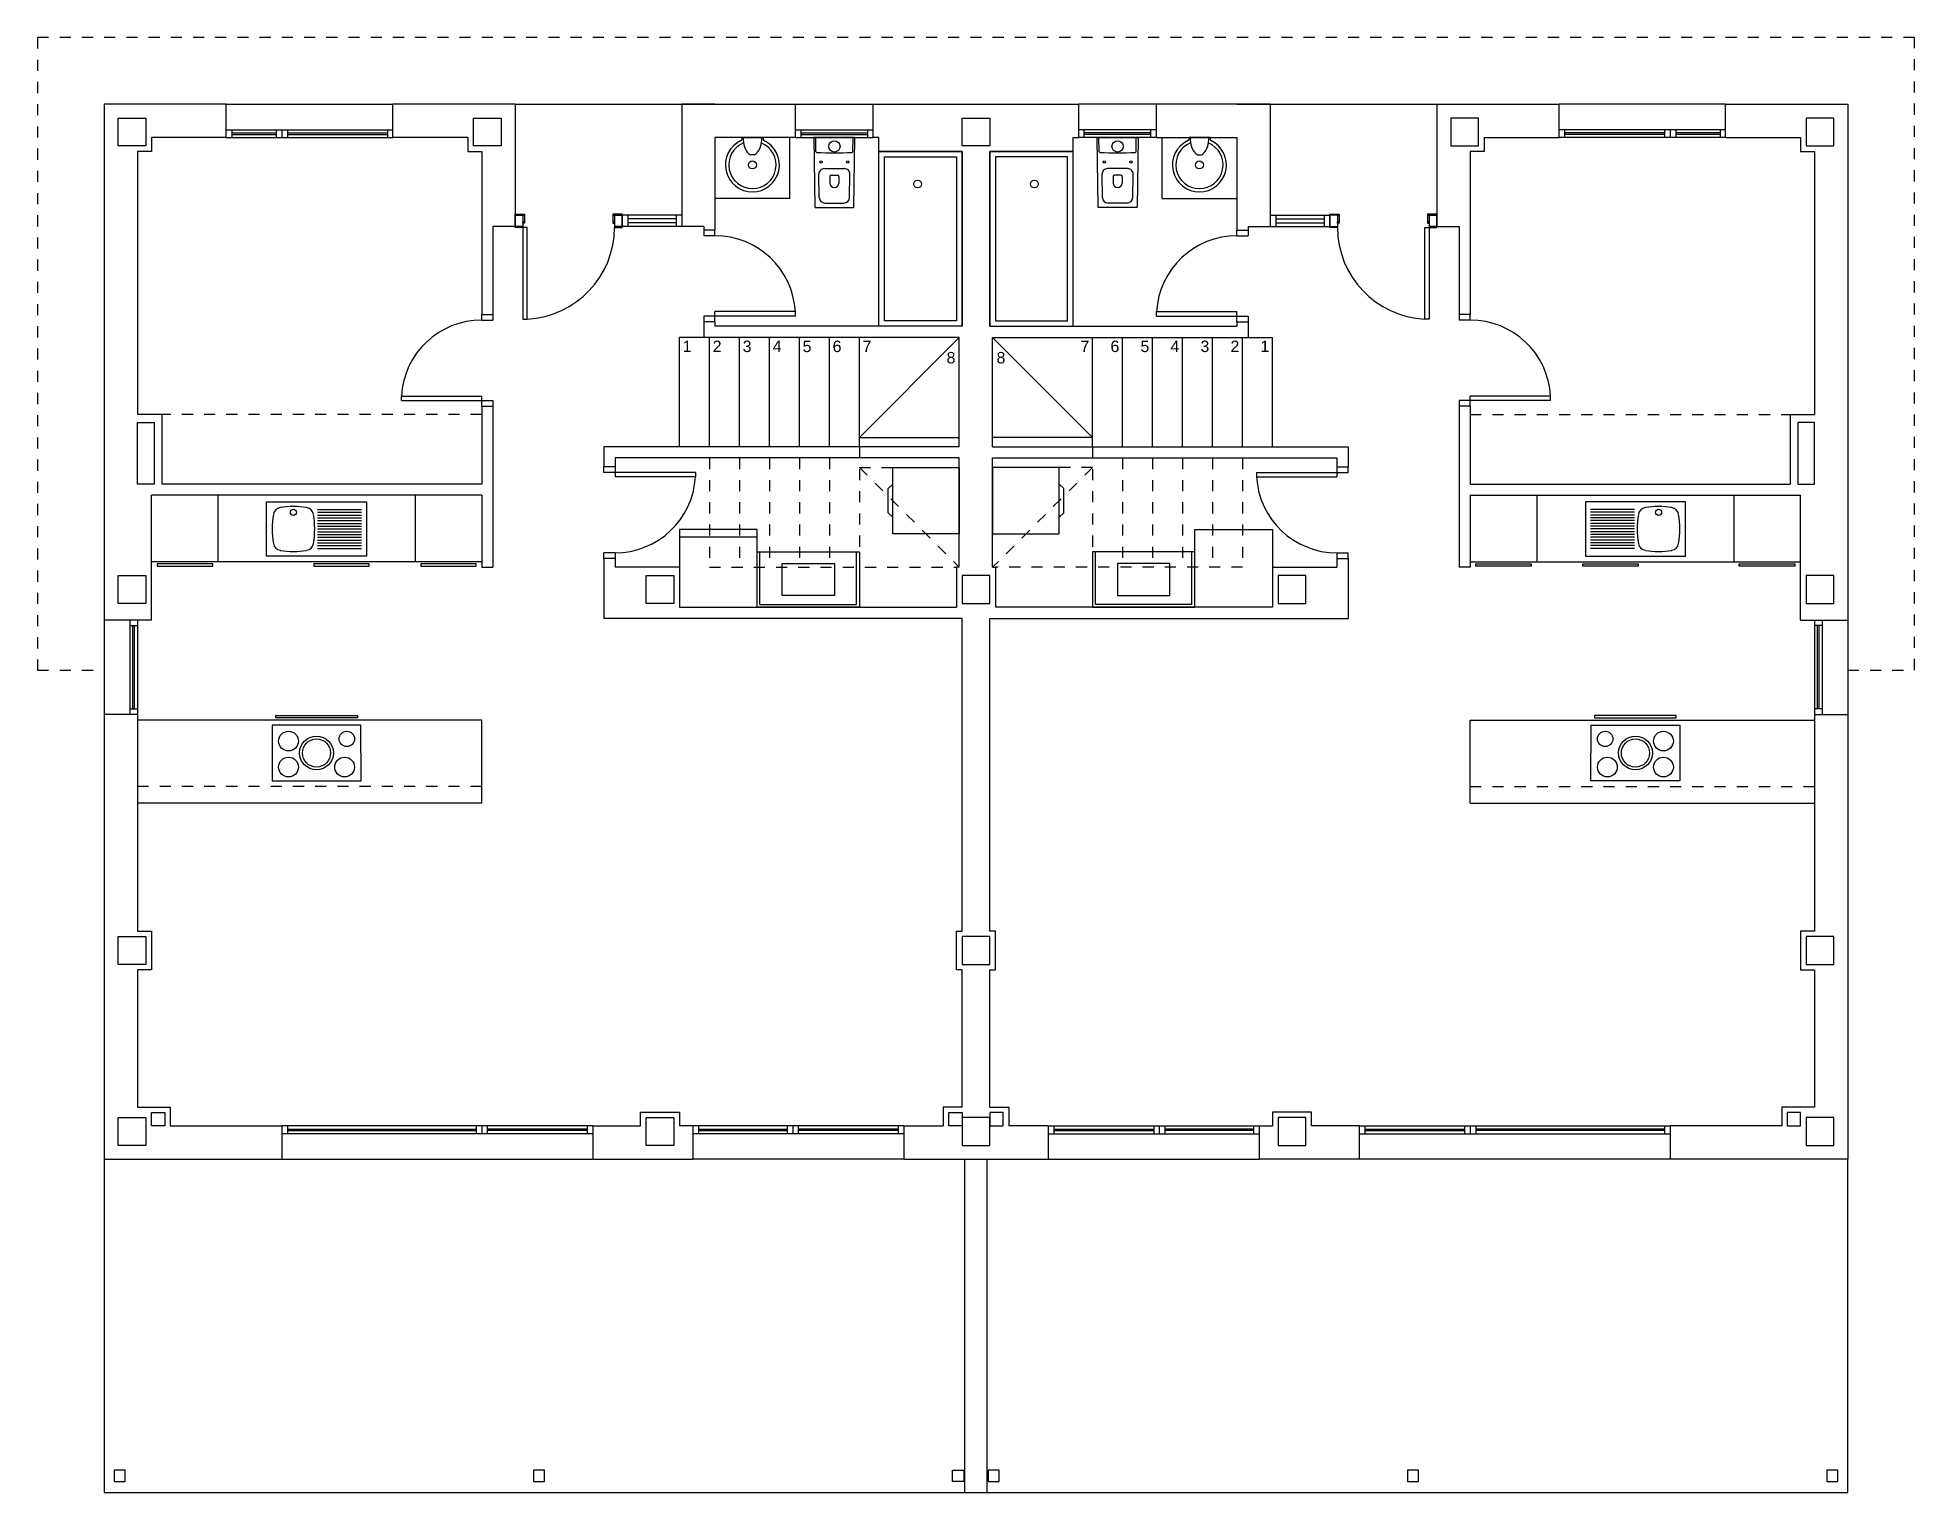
# Model space of a CAD drawing. Header units: millimetres. Extents: x 441156 to 441653, y 4514887 to 4515266.
# Drawn here: x 441299.33 to 441316.23, y 4515224.24 to 4515237.34 of the extents above; entities that cross this region are included whole.
import ezdxf
from ezdxf.enums import TextEntityAlignment as Align

# ---------------------------------------------------------------- set-up
doc = ezdxf.new("R2010")
doc.units = ezdxf.units.MM
doc.linetypes.add('RAYITAS', pattern=[0.375, 0.25, -0.125])
doc.layers.add('01_mono BAJA', color=2, linetype='Continuous')
doc.layers.add('01_proyección', color=4, linetype='RAYITAS')
doc.styles.add('NIEVES2', font='sanss___.ttf')

# ---------------------------------------------------------------- blocks, each defined once
blk = doc.blocks.new('A$C6A825EFA')
at = {"layer": '01_mono BAJA', "color": 254}
for p, q in [((1.1, 12.5, 0), (0, 12.5, 0)), ((0, 12.5, 0), (0, 7.855, 0)), ((1.1, 12.2, 0), (1.1, 12.5, 0)), ((1.1, 12.5, 0), (2.6, 12.5, 0)), ((3.7, 12.5, 0), (2.6, 12.5, 0)), ((2.6, 12.2, 0), (2.6, 12.5, 0)), ((3.7, 12.5, 0), (3.7, 11.4, 0)), ((3.7, 12.5, 0), (5.2, 12.5, 0)), ((5.5, 12.5, 0), (5.2, 12.5, 0)), ((5.2, 12.5, 0), (5.2, 11.4, 0)), ((5.2, 12.5, 0), (6.225, 12.5, 0)), ((6.225, 12.2, 0), (6.225, 12.5, 0)), ((6.225, 12.5, 0), (6.925, 12.5, 0)), ((6.925, 12.5, 0), (8.775, 12.5, 0)), ((6.925, 12.2, 0), (6.925, 12.5, 0)), ((8.775, 12.2, 0), (8.775, 12.5, 0)), ((9.475, 12.5, 0), (8.775, 12.5, 0)), ((10.5, 12.5, 0), (9.475, 12.5, 0)), ((9.475, 12.2, 0), (9.475, 12.5, 0)), ((10.2, 12.5, 0), (10.5, 12.5, 0)), ((10.5, 12.5, 0), (10.5, 11.4, 0)), ((10.5, 12.5, 0), (12, 12.5, 0)), ((12, 12.5, 0), (13.1, 12.5, 0)), ((12, 12.5, 0), (12, 11.4, 0)), ((13.1, 12.2, 0), (13.1, 12.5, 0)), ((14.6, 12.5, 0), (13.1, 12.5, 0)), ((14.6, 12.5, 0), (15.7, 12.5, 0)), ((14.6, 12.2, 0), (14.6, 12.5, 0)), ((15.7, 12.5, 0), (15.7, 7.855, 0)), ((1.1, 12.2, 0), (0.425, 12.2, 0)), ((0.425, 12.2), (0.425, 12.075)), ((1.1, 12.27, 0), (2.6, 12.27, 0)), ((1.1, 12.2, 0), (2.6, 12.2, 0)), ((1.15, 12.27, 0), (1.15, 12.2, 0)), ((1.15, 12.242, 0), (1.55, 12.242, 0)), ((1.15, 12.228, 0), (1.55, 12.228, 0)), ((1.55, 12.27, 0), (1.55, 12.2, 0)), ((1.6, 12.27, 0), (1.6, 12.2, 0)), ((1.65, 12.27, 0), (1.65, 12.2, 0)), ((1.65, 12.242, 0), (2.55, 12.242, 0)), ((1.65, 12.228, 0), (2.55, 12.228, 0)), ((2.55, 12.27, 0), (2.55, 12.2, 0)), ((3.275, 12.2, 0), (2.6, 12.2, 0)), ((3.275, 12.2), (3.275, 12.075)), ((5.5, 12.2, 0), (5.5, 11.366, 0)), ((6.225, 12.2, 0), (5.5, 12.2, 0)), ((5.741, 12.198, 0), (5.742, 12.183, 0)), ((5.743, 12.2, 0), (5.932, 12.2, 0)), ((5.934, 12.198, 0), (5.933, 12.183, 0)), ((6.175, 11.65, 0), (6.175, 12.2, 0)), ((6.225, 12.27, 0), (6.925, 12.27, 0)), ((6.225, 12.2, 0), (6.925, 12.2, 0)), ((6.275, 12.2, 0), (6.275, 12.27, 0)), ((6.275, 12.242, 0), (6.875, 12.242, 0)), ((6.275, 12.228, 0), (6.875, 12.228, 0)), ((6.409, 12.073, 0), (6.407, 12.2, 0)), ((6.741, 12.073, 0), (6.743, 12.2, 0)), ((6.875, 12.2, 0), (6.875, 12.27, 0)), ((6.975, 12.2, 0), (6.925, 12.2, 0)), ((6.975, 12.075, 0), (6.975, 12.2, 0)), ((8.725, 12.075, 0), (8.725, 12.2, 0)), ((8.725, 12.2, 0), (8.775, 12.2, 0)), ((9.475, 12.27, 0), (8.775, 12.27, 0)), ((9.475, 12.2, 0), (8.775, 12.2, 0)), ((8.825, 12.2, 0), (8.825, 12.27, 0)), ((9.425, 12.242, 0), (8.825, 12.242, 0)), ((9.425, 12.228, 0), (8.825, 12.228, 0)), ((8.959, 12.073, 0), (8.957, 12.2, 0)), ((9.291, 12.073, 0), (9.293, 12.2, 0)), ((9.425, 12.2, 0), (9.425, 12.27, 0)), ((9.475, 12.2, 0), (10.2, 12.2, 0)), ((9.525, 11.65, 0), (9.525, 12.2, 0)), ((9.766, 12.198, 0), (9.767, 12.183, 0)), ((9.957, 12.2, 0), (9.768, 12.2, 0)), ((9.959, 12.198, 0), (9.958, 12.183, 0)), ((10.2, 12.2, 0), (10.2, 11.366, 0)), ((12.425, 12.2, 0), (13.1, 12.2, 0)), ((12.425, 12.2), (12.425, 12.075)), ((14.6, 12.27, 0), (13.1, 12.27, 0)), ((14.6, 12.2, 0), (13.1, 12.2, 0)), ((13.15, 12.27, 0), (13.15, 12.2, 0)), ((14.05, 12.242, 0), (13.15, 12.242, 0)), ((14.05, 12.228, 0), (13.15, 12.228, 0)), ((14.05, 12.27, 0), (14.05, 12.2, 0)), ((14.1, 12.27, 0), (14.1, 12.2, 0)), ((14.15, 12.27, 0), (14.15, 12.2, 0)), ((14.55, 12.242, 0), (14.15, 12.242, 0)), ((14.55, 12.228, 0), (14.15, 12.228, 0)), ((14.55, 12.27, 0), (14.55, 12.2, 0)), ((14.6, 12.2, 0), (15.275, 12.2, 0)), ((15.275, 12.2), (15.275, 12.075)), ((15.325, 12.2, 0), (15.325, 12.125, 0)), ((0.3, 12.075, 0), (0.3, 9.705, 0)), ((0.425, 12.075), (0.3, 12.075)), ((3.275, 12.075), (3.4, 12.075)), ((3.4, 12.075, 0), (3.4, 10.606, 0)), ((5.853, 12.043, 0), (5.822, 12.043, 0)), ((7.725, 12.075, 0), (6.975, 12.075, 0)), ((7.725, 10.5, 0), (7.725, 12.075, 0)), ((7.975, 10.5, 0), (7.975, 12.075, 0)), ((7.975, 12.075, 0), (8.725, 12.075, 0)), ((9.847, 12.043, 0), (9.878, 12.043, 0)), ((12.3, 12.075, 0), (12.3, 10.606, 0)), ((12.425, 12.075), (12.3, 12.075)), ((15.275, 12.075), (15.4, 12.075)), ((15.325, 12.125, 0), (15.4, 12.125, 0)), ((15.4, 12.075, 0), (15.4, 9.705, 0)), ((6.439, 11.659, 0), (6.435, 11.869, 0)), ((6.485, 11.92, 0), (6.665, 11.92, 0)), ((6.535, 11.85, 0), (6.535, 11.79, 0)), ((6.545, 11.86, 0), (6.605, 11.86, 0)), ((6.615, 11.85, 0), (6.615, 11.79, 0)), ((6.711, 11.659, 0), (6.715, 11.869, 0)), ((8.989, 11.659, 0), (8.985, 11.869, 0)), ((9.215, 11.92, 0), (9.035, 11.92, 0)), ((9.085, 11.85, 0), (9.085, 11.79, 0)), ((9.155, 11.86, 0), (9.095, 11.86, 0)), ((9.165, 11.85, 0), (9.165, 11.79, 0)), ((9.261, 11.659, 0), (9.265, 11.869, 0)), ((3.785, 11.5, 0), (3.785, 11.44, 0)), ((4.58, 11.5, 0), (4.58, 11.44, 0)), ((4.665, 11.5, 0), (4.665, 11.4, 0)), ((5.2, 11.5, 0), (4.665, 11.5, 0)), ((4.715, 11.5, 0), (4.715, 11.4, 0)), ((5.15, 11.5, 0), (5.15, 11.4, 0)), ((6.175, 11.65, 0), (5.5, 11.65, 0)), ((6.489, 11.61, 0), (6.661, 11.61, 0)), ((9.211, 11.61, 0), (9.039, 11.61, 0)), ((9.525, 11.65, 0), (10.2, 11.65, 0)), ((10.5, 11.5, 0), (11.035, 11.5, 0)), ((10.55, 11.5, 0), (10.55, 11.4, 0)), ((10.985, 11.5, 0), (10.985, 11.4, 0)), ((11.035, 11.5, 0), (11.035, 11.4, 0)), ((11.12, 11.5, 0), (11.12, 11.44, 0)), ((11.915, 11.5, 0), (11.915, 11.44, 0)), ((3.7, 11.4, 0), (3.5, 11.4, 0)), ((3.5, 11.4, 0), (3.5, 10.606, 0)), ((3.71, 11.4, 0), (3.77, 11.4, 0)), ((3.77, 11.43, 0), (3.77, 11.4, 0)), ((4.595, 11.43, 0), (4.595, 11.4, 0)), ((5.2, 11.4, 0), (4.665, 11.4, 0)), ((5.15, 11.467, 0), (4.715, 11.467, 0)), ((5.15, 11.433, 0), (4.715, 11.433, 0)), ((5.4, 11.4, 0), (5.2, 11.4, 0)), ((5.4, 11.4, 0), (5.4, 11.366, 0)), ((5.5, 11.366, 0), (5.4, 11.366, 0)), ((5.4, 11.366, 0), (5.4, 11.316, 0)), ((5.5, 11.316, 0), (5.5, 11.366, 0)), ((10.2, 11.366, 0), (10.3, 11.366, 0)), ((10.2, 11.316, 0), (10.2, 11.366, 0)), ((10.3, 11.4, 0), (10.5, 11.4, 0)), ((10.3, 11.4, 0), (10.3, 11.366, 0)), ((10.3, 11.366, 0), (10.3, 11.316, 0)), ((10.5, 11.4, 0), (11.035, 11.4, 0)), ((10.55, 11.467, 0), (10.985, 11.467, 0)), ((10.55, 11.433, 0), (10.985, 11.433, 0)), ((11.105, 11.43, 0), (11.105, 11.4, 0)), ((11.93, 11.43, 0), (11.93, 11.4, 0)), ((11.99, 11.4, 0), (11.93, 11.4, 0)), ((12, 11.4, 0), (12.2, 11.4, 0)), ((12.2, 11.4, 0), (12.2, 10.606, 0)), ((5.5, 11.316, 0), (5.4, 11.316, 0)), ((10.2, 11.316, 0), (10.3, 11.316, 0)), ((3.4, 10.606, 0), (3.5, 10.606, 0)), ((3.4, 10.556, 0), (3.4, 10.606, 0)), ((3.4, 10.556, 0), (3.5, 10.556, 0)), ((3.5, 10.606, 0), (3.5, 10.556, 0)), ((6.224, 10.591, 0), (5.4, 10.591, 0)), ((5.4, 10.591, 0), (5.4, 10.541, 0)), ((5.4, 10.541, 0), (5.4, 10.4, 0)), ((5.5, 10.541, 0), (5.4, 10.541, 0)), ((5.5, 10.541, 0), (5.5, 10.632, 0)), ((6.224, 10.632, 0), (5.5, 10.632, 0)), ((5.5, 10.541, 0), (5.5, 10.5, 0)), ((7.725, 10.5, 0), (5.5, 10.5, 0)), ((6.224, 10.591, 0), (6.224, 10.632, 0)), ((8.025, 10.5, 0), (10.2, 10.5, 0)), ((9.476, 10.591, 0), (9.476, 10.632, 0)), ((9.476, 10.632, 0), (10.2, 10.632, 0)), ((9.476, 10.591, 0), (10.3, 10.591, 0)), ((10.2, 10.541, 0), (10.2, 10.632, 0)), ((10.2, 10.541, 0), (10.2, 10.5, 0)), ((10.2, 10.541, 0), (10.3, 10.541, 0)), ((10.3, 10.591, 0), (10.3, 10.541, 0)), ((10.3, 10.541, 0), (10.3, 10.4, 0)), ((12.3, 10.606, 0), (12.2, 10.606, 0)), ((12.2, 10.606, 0), (12.2, 10.556, 0)), ((12.3, 10.556, 0), (12.2, 10.556, 0)), ((12.3, 10.556, 0), (12.3, 10.606, 0)), ((5.18, 9.415, 0), (5.18, 10.4, 0)), ((5.4, 10.4, 0), (5.18, 10.4, 0)), ((7.7, 10.4, 0), (5.4, 10.4, 0)), ((5.45, 9.415, 0), (5.45, 10.4, 0)), ((5.72, 9.415, 0), (5.72, 10.4, 0)), ((5.99, 9.415, 0), (5.99, 10.4, 0)), ((6.26, 9.415, 0), (6.26, 10.4, 0)), ((6.53, 9.415, 0), (6.53, 10.4, 0)), ((6.8, 9.415, 0), (6.8, 10.4, 0)), ((6.8, 9.5, 0), (7.7, 10.4, 0)), ((7.7, 9.415, 0), (7.7, 10.4, 0)), ((8, 10.4, 0), (10.3, 10.4, 0)), ((8, 9.415, 0), (8, 10.4, 0)), ((8.9, 9.5, 0), (8, 10.4, 0)), ((8.9, 9.415, 0), (8.9, 10.4, 0)), ((9.17, 9.415, 0), (9.17, 10.4, 0)), ((9.44, 9.415, 0), (9.44, 10.4, 0)), ((9.71, 9.415, 0), (9.71, 10.4, 0)), ((9.98, 9.415, 0), (9.98, 10.4, 0)), ((10.25, 9.415, 0), (10.25, 10.4, 0)), ((10.3, 10.4, 0), (10.52, 10.4, 0)), ((10.52, 9.415, 0), (10.52, 10.4, 0)), ((2.676, 9.831, 0), (2.676, 9.872, 0)), ((2.676, 9.872, 0), (3.4, 9.872, 0)), ((2.676, 9.831, 0), (3.5, 9.831, 0)), ((3.4, 9.781, 0), (3.4, 9.872, 0)), ((3.5, 9.831, 0), (3.5, 9.781, 0)), ((13.024, 9.831, 0), (12.2, 9.831, 0)), ((12.2, 9.831, 0), (12.2, 9.781, 0)), ((12.3, 9.781, 0), (12.3, 9.872, 0)), ((13.024, 9.872, 0), (12.3, 9.872, 0)), ((13.024, 9.831, 0), (13.024, 9.872, 0)), ((0.52, 9.705, 0), (0.3, 9.705, 0)), ((0.52, 9.705, 0), (0.52, 9.08, 0)), ((3.4, 9.781, 0), (3.4, 9.08, 0)), ((3.4, 9.781, 0), (3.5, 9.781, 0)), ((3.5, 9.781, 0), (3.5, 8.33, 0)), ((12.2, 9.781, 0), (12.2, 8.33, 0)), ((12.3, 9.781, 0), (12.2, 9.781, 0)), ((12.3, 9.781, 0), (12.3, 9.08, 0)), ((15.18, 9.705, 0), (15.18, 9.08, 0)), ((15.18, 9.705, 0), (15.4, 9.705, 0)), ((6.8, 9.5, 0), (7.7, 9.5, 0)), ((8.9, 9.5, 0), (8, 9.5, 0)), ((7.7, 9.415, 0), (4.5, 9.415, 0)), ((4.5, 9.415, 0), (4.5, 9.235, 0)), ((4.5, 9.415, 0), (4.5, 9.235, 0)), ((7.7, 9.315, 0), (4.6, 9.315, 0)), ((4.6, 9.315, 0), (4.6, 9.235, 0)), ((4.6, 9.315, 0), (4.6, 9.235, 0)), ((7.7, 8.33, 0), (7.7, 9.315, 0)), ((8, 9.415, 0), (11.2, 9.415, 0)), ((8, 8.33, 0), (8, 9.315, 0)), ((8, 9.315, 0), (11.1, 9.315, 0)), ((11.1, 9.315, 0), (11.1, 9.235, 0)), ((11.1, 9.315, 0), (11.1, 9.235, 0)), ((11.2, 9.415, 0), (11.2, 9.235, 0)), ((11.2, 9.415, 0), (11.2, 9.235, 0)), ((4.6, 9.235, 0), (4.5, 9.235, 0)), ((4.5, 9.185, 0), (4.5, 9.235, 0)), ((5.324, 9.185, 0), (4.5, 9.185, 0)), ((4.6, 9.235, 0), (4.6, 9.144, 0)), ((5.324, 9.144, 0), (4.6, 9.144, 0)), ((5.324, 9.185, 0), (5.324, 9.144, 0)), ((10.376, 9.185, 0), (10.376, 9.144, 0)), ((10.376, 9.185, 0), (11.2, 9.185, 0)), ((10.376, 9.144, 0), (11.1, 9.144, 0)), ((11.1, 9.235, 0), (11.2, 9.235, 0)), ((11.1, 9.235, 0), (11.1, 9.144, 0)), ((11.2, 9.185, 0), (11.2, 9.235, 0)), ((3.4, 8.98, 0), (0.425, 8.98, 0)), ((0.425, 7.855, 0), (0.425, 8.98, 0)), ((3.4, 9.08, 0), (0.52, 9.08, 0)), ((1.025, 8.98, 0), (1.025, 8.38, 0)), ((2.8, 8.98, 0), (2.8, 8.38, 0)), ((3.4, 8.98, 0), (3.4, 8.33, 0)), ((12.3, 9.08, 0), (15.18, 9.08, 0)), ((12.3, 8.98, 0), (15.275, 8.98, 0)), ((12.3, 8.98, 0), (12.3, 8.33, 0)), ((12.9, 8.98, 0), (12.9, 8.38, 0)), ((14.675, 8.98, 0), (14.675, 8.38, 0)), ((15.275, 7.855, 0), (15.275, 8.98, 0)), ((1.462, 8.43, 0), (1.462, 8.92, 0)), ((1.462, 8.92, 0), (2.362, 8.92, 0)), ((1.921, 8.85, 0), (2.317, 8.85, 0)), ((1.921, 8.825, 0), (2.317, 8.825, 0)), ((1.921, 8.8, 0), (2.317, 8.8, 0)), ((2.362, 8.92, 0), (2.362, 8.43, 0)), ((13.338, 8.92, 0), (13.338, 8.43, 0)), ((14.238, 8.92, 0), (13.338, 8.92, 0)), ((13.779, 8.85, 0), (13.383, 8.85, 0)), ((13.779, 8.825, 0), (13.383, 8.825, 0)), ((13.779, 8.8, 0), (13.383, 8.8, 0)), ((14.238, 8.43, 0), (14.238, 8.92, 0)), ((1.921, 8.775, 0), (2.317, 8.775, 0)), ((1.921, 8.75, 0), (2.317, 8.75, 0)), ((1.921, 8.725, 0), (2.317, 8.725, 0)), ((1.921, 8.7, 0), (2.317, 8.7, 0)), ((1.921, 8.675, 0), (2.317, 8.675, 0)), ((1.921, 8.65, 0), (2.317, 8.65, 0)), ((1.921, 8.625, 0), (2.317, 8.625, 0)), ((13.779, 8.775, 0), (13.383, 8.775, 0)), ((13.779, 8.75, 0), (13.383, 8.75, 0)), ((13.779, 8.725, 0), (13.383, 8.725, 0)), ((13.779, 8.7, 0), (13.383, 8.7, 0)), ((13.779, 8.675, 0), (13.383, 8.675, 0)), ((13.779, 8.65, 0), (13.383, 8.65, 0)), ((13.779, 8.625, 0), (13.383, 8.625, 0)), ((1.921, 8.6, 0), (2.317, 8.6, 0)), ((1.921, 8.575, 0), (2.317, 8.575, 0)), ((1.921, 8.55, 0), (2.317, 8.55, 0)), ((1.921, 8.525, 0), (2.317, 8.525, 0)), ((1.921, 8.5, 0), (2.317, 8.5, 0)), ((4.5, 8.41, 0), (4.5, 8.46, 0)), ((4.6, 8.46, 0), (4.5, 8.46, 0)), ((4.6, 8.46, 0), (4.6, 8.41, 0)), ((5.88, 8.6, 0), (5.18, 8.6, 0)), ((5.905, 7.995, 0), (5.905, 8.47, 0)), ((6.775, 7.995, 0), (6.775, 8.47, 0)), ((8.925, 7.995, 0), (8.925, 8.47, 0)), ((9.795, 7.995, 0), (9.795, 8.47, 0)), ((11.1, 8.46, 0), (11.1, 8.41, 0)), ((11.1, 8.46, 0), (11.2, 8.46, 0)), ((11.2, 8.41, 0), (11.2, 8.46, 0)), ((13.779, 8.6, 0), (13.383, 8.6, 0)), ((13.779, 8.575, 0), (13.383, 8.575, 0)), ((13.779, 8.55, 0), (13.383, 8.55, 0)), ((13.779, 8.525, 0), (13.383, 8.525, 0)), ((13.779, 8.5, 0), (13.383, 8.5, 0)), ((3.4, 8.38, 0), (0.425, 8.38, 0)), ((2.362, 8.43, 0), (1.462, 8.43, 0)), ((3.4, 8.33, 0), (3.5, 8.33, 0)), ((4.5, 8.41, 0), (4.5, 7.87, 0)), ((4.6, 8.41, 0), (4.5, 8.41, 0)), ((4.6, 8.41, 0), (4.6, 8.33, 0)), ((5.18, 8.33, 0), (4.6, 8.33, 0)), ((5.18, 8.33, 0), (5.18, 7.97, 0)), ((7.7, 8.33, 0), (7.675, 8.33, 0)), ((7.7, 8.33, 0), (7.675, 8.33, 0)), ((7.675, 8.33, 0), (7.675, 7.97, 0)), ((8, 8.33, 0), (8.025, 8.33, 0)), ((8, 8.33, 0), (8.025, 8.33, 0)), ((8.025, 8.33, 0), (8.025, 7.97, 0)), ((10.52, 8.33, 0), (11.1, 8.33, 0)), ((10.52, 8.33, 0), (10.52, 7.97, 0)), ((11.1, 8.41, 0), (11.1, 8.33, 0)), ((11.1, 8.41, 0), (11.2, 8.41, 0)), ((11.2, 8.41, 0), (11.2, 7.87, 0)), ((12.3, 8.33, 0), (12.2, 8.33, 0)), ((12.3, 8.38, 0), (15.275, 8.38, 0)), ((13.338, 8.43, 0), (14.238, 8.43, 0)), ((5.18, 7.97, 0), (7.675, 7.97, 0)), ((5.905, 7.995, 0), (6.775, 7.995, 0)), ((10.52, 7.97, 0), (8.025, 7.97, 0)), ((9.795, 7.995, 0), (8.925, 7.995, 0)), ((0.425, 7.855, 0), (0, 7.855, 0)), ((0, 7.855, 0), (0, 7.005, 0)), ((0.23, 7.855, 0), (0.23, 7.005, 0)), ((0.23, 7.805, 0), (0.3, 7.805, 0)), ((0.258, 7.055, 0), (0.258, 7.805, 0)), ((0.272, 7.055, 0), (0.272, 7.805, 0)), ((0.3, 7.855, 0), (0.3, 7.005, 0)), ((7.725, 7.87, 0), (4.5, 7.87, 0)), ((7.725, 5.055, 0), (7.725, 7.87, 0)), ((7.975, 5.055, 0), (7.975, 7.87, 0)), ((7.975, 7.87, 0), (11.2, 7.87, 0)), ((15.275, 7.855, 0), (15.7, 7.855, 0)), ((15.4, 7.855, 0), (15.4, 7.005, 0)), ((15.47, 7.805, 0), (15.4, 7.805, 0)), ((15.428, 7.055, 0), (15.428, 7.805, 0)), ((15.442, 7.055, 0), (15.442, 7.805, 0)), ((15.47, 7.855, 0), (15.47, 7.005, 0)), ((15.7, 7.855, 0), (15.7, 7.005, 0)), ((0.3, 7.005, 0), (0, 7.005, 0)), ((0, 7.005, 0), (0, 3, 0)), ((0.23, 7.055, 0), (0.3, 7.055, 0)), ((0.3, 7.005, 0), (0.3, 5.055, 0)), ((3.4, 6.955, 0), (0.3, 6.955, 0)), ((3.4, 6.205, 0), (3.4, 6.955, 0)), ((12.3, 6.955, 0), (15.4, 6.955, 0)), ((12.3, 6.205, 0), (12.3, 6.955, 0)), ((15.47, 7.055, 0), (15.4, 7.055, 0)), ((15.4, 7.005, 0), (15.7, 7.005, 0)), ((15.4, 7.005, 0), (15.4, 5.055, 0)), ((15.7, 7.005, 0), (15.7, 3, 0)), ((3.4, 6.205, 0), (0.3, 6.205, 0)), ((12.3, 6.205, 0), (15.4, 6.205, 0)), ((7.675, 4.705, 0), (7.675, 5.055, 0)), ((7.675, 5.055, 0), (7.725, 5.055, 0)), ((8.025, 5.055, 0), (7.975, 5.055, 0)), ((8.025, 4.705, 0), (8.025, 5.055, 0)), ((0.3, 4.705, 0), (0.3, 3.47, 0)), ((7.725, 4.705, 0), (7.675, 4.705, 0)), ((7.725, 3.47, 0), (7.725, 4.705, 0)), ((7.975, 3.47, 0), (7.975, 4.705, 0)), ((7.975, 4.705, 0), (8.025, 4.705, 0)), ((15.4, 4.705, 0), (15.4, 3.47, 0)), ((0.3, 3.47, 0), (0.595, 3.47, 0)), ((0.595, 3.47, 0), (0.595, 3.3, 0)), ((7.725, 3.47, 0), (7.555, 3.47, 0)), ((7.555, 3.47, 0), (7.555, 3.3, 0)), ((7.975, 3.47, 0), (8.145, 3.47, 0)), ((8.145, 3.47, 0), (8.145, 3.3, 0)), ((15.4, 3.47, 0), (15.105, 3.47, 0)), ((15.105, 3.47, 0), (15.105, 3.3, 0)), ((0.595, 3.3, 0), (1.6, 3.3, 0)), ((1.6, 3.3, 0), (1.6, 3, 0)), ((4.4, 3.3, 0), (1.6, 3.3, 0)), ((4.4, 3.23, 0), (1.6, 3.23, 0)), ((1.65, 3.3, 0), (1.65, 3.23, 0)), ((1.65, 3.272, 0), (3.35, 3.272, 0)), ((1.65, 3.258, 0), (3.35, 3.258, 0)), ((3.35, 3.3, 0), (3.35, 3.23, 0)), ((3.4, 3.3, 0), (3.4, 3.23, 0)), ((3.45, 3.3, 0), (3.45, 3.23, 0)), ((4.35, 3.272, 0), (3.45, 3.272, 0)), ((4.35, 3.258, 0), (3.45, 3.258, 0)), ((4.35, 3.3, 0), (4.35, 3.23, 0)), ((4.4, 3.3, 0), (4.4, 3, 0)), ((4.4, 3.3, 0), (4.83, 3.3, 0)), ((5.3, 3.3, 0), (5.18, 3.3, 0)), ((7.2, 3.3, 0), (5.3, 3.3, 0)), ((5.3, 3.3, 0), (5.3, 3, 0)), ((7.2, 3.23, 0), (5.3, 3.23, 0)), ((5.35, 3.3, 0), (5.35, 3.23, 0)), ((5.35, 3.272, 0), (6.15, 3.272, 0)), ((5.35, 3.258, 0), (6.15, 3.258, 0)), ((6.15, 3.3, 0), (6.15, 3.23, 0)), ((6.2, 3.3, 0), (6.2, 3.23, 0)), ((6.25, 3.3, 0), (6.25, 3.23, 0)), ((7.15, 3.272, 0), (6.25, 3.272, 0)), ((7.15, 3.258, 0), (6.25, 3.258, 0)), ((7.15, 3.3, 0), (7.15, 3.23, 0)), ((7.2, 3.3, 0), (7.555, 3.3, 0)), ((7.2, 3.3, 0), (7.2, 3, 0)), ((8.5, 3.3, 0), (8.145, 3.3, 0)), ((8.5, 3.3, 0), (10.4, 3.3, 0)), ((8.5, 3.3, 0), (8.5, 3, 0)), ((8.5, 3.23, 0), (10.4, 3.23, 0)), ((8.55, 3.3, 0), (8.55, 3.23, 0)), ((8.55, 3.272, 0), (9.45, 3.272, 0)), ((8.55, 3.258, 0), (9.45, 3.258, 0)), ((9.45, 3.3, 0), (9.45, 3.23, 0)), ((9.5, 3.3, 0), (9.5, 3.23, 0)), ((9.55, 3.3, 0), (9.55, 3.23, 0)), ((10.35, 3.272, 0), (9.55, 3.272, 0)), ((10.35, 3.258, 0), (9.55, 3.258, 0)), ((10.35, 3.3, 0), (10.35, 3.23, 0)), ((10.4, 3.3, 0), (10.4, 3, 0)), ((10.4, 3.3, 0), (10.52, 3.3, 0)), ((11.3, 3.3, 0), (10.87, 3.3, 0)), ((11.3, 3.3, 0), (11.3, 3, 0)), ((11.3, 3.3, 0), (14.1, 3.3, 0)), ((11.3, 3.23, 0), (14.1, 3.23, 0)), ((11.35, 3.3, 0), (11.35, 3.23, 0)), ((11.35, 3.272, 0), (12.25, 3.272, 0)), ((11.35, 3.258, 0), (12.25, 3.258, 0)), ((12.25, 3.3, 0), (12.25, 3.23, 0)), ((12.3, 3.3, 0), (12.3, 3.23, 0)), ((12.35, 3.3, 0), (12.35, 3.23, 0)), ((14.05, 3.272, 0), (12.35, 3.272, 0)), ((14.05, 3.258, 0), (12.35, 3.258, 0)), ((14.05, 3.3, 0), (14.05, 3.23, 0)), ((15.105, 3.3, 0), (14.1, 3.3, 0)), ((14.1, 3.3, 0), (14.1, 3, 0)), ((0, 3, 0), (1.6, 3, 0)), ((0, 3), (0, 0, 0)), ((1.6, 3, 0), (4.4, 3, 0)), ((4.4, 3, 0), (5.3, 3, 0)), ((7.2, 3, 0), (5.3, 3, 0)), ((7.2, 3, 0), (8.5, 3, 0)), ((7.75, 0, 0), (7.75, 3, 0)), ((7.95, 0, 0), (7.95, 3, 0)), ((8.5, 3, 0), (10.4, 3, 0)), ((11.3, 3, 0), (10.4, 3, 0)), ((14.1, 3, 0), (11.3, 3, 0)), ((15.7, 3, 0), (14.1, 3, 0)), ((15.7, 0, 0), (15.7, 3)), ((0, 0, 0), (15.7, 0, 0))]:
    blk.add_line(p, q, dxfattribs=at)
for points in [[(0.375, 12.125), (0.125, 12.125), (0.125, 12.375), (0.375, 12.375), (0.375, 12.125)], [(3.575, 12.125), (3.325, 12.125), (3.325, 12.375), (3.575, 12.375), (3.575, 12.125)], [(7.725, 12.375), (7.975, 12.375), (7.975, 12.125), (7.725, 12.125), (7.725, 12.375)], [(12.125, 12.125), (12.375, 12.125), (12.375, 12.375), (12.125, 12.375), (12.125, 12.125)], [(15.325, 12.125), (15.575, 12.125), (15.575, 12.375), (15.325, 12.375), (15.325, 12.125)], [(0.375, 8.005), (0.125, 8.005), (0.125, 8.255), (0.375, 8.255), (0.375, 8.005)], [(5.13, 8.005), (4.88, 8.005), (4.88, 8.255), (5.13, 8.255), (5.13, 8.005)], [(7.725, 8.005), (7.975, 8.005), (7.975, 8.255), (7.725, 8.255), (7.725, 8.005)], [(10.57, 8.005), (10.82, 8.005), (10.82, 8.255), (10.57, 8.255), (10.57, 8.005)], [(15.325, 8.005), (15.575, 8.005), (15.575, 8.255), (15.325, 8.255), (15.325, 8.005)], [(0.375, 4.755), (0.125, 4.755), (0.125, 5.005), (0.375, 5.005), (0.375, 4.755)], [(7.725, 4.755), (7.975, 4.755), (7.975, 5.005), (7.725, 5.005), (7.725, 4.755)], [(15.325, 4.755), (15.575, 4.755), (15.575, 5.005), (15.325, 5.005), (15.325, 4.755)], [(0.375, 3.125), (0.125, 3.125), (0.125, 3.375), (0.375, 3.375), (0.375, 3.125)], [(5.13, 3.125), (4.88, 3.125), (4.88, 3.375), (5.13, 3.375), (5.13, 3.125)], [(7.725, 3.125), (7.975, 3.125), (7.975, 3.375), (7.725, 3.375), (7.725, 3.125)], [(10.57, 3.125), (10.82, 3.125), (10.82, 3.375), (10.57, 3.375), (10.57, 3.125)], [(15.325, 3.125), (15.575, 3.125), (15.575, 3.375), (15.325, 3.375), (15.325, 3.125)], [(3.965, 0.2), (3.865, 0.2), (3.865, 0.1), (3.965, 0.1)], [(11.835, 0.2), (11.735, 0.2), (11.735, 0.1), (11.835, 0.1)]]:
    blk.add_lwpolyline(points, close=True, dxfattribs=at)
at = {"layer": '01_mono BAJA', "color": 254, "elevation": 0, "flags": 128}
for points in [[(6.394, 12.2, 0.414214), (6.39, 12.196), (6.39, 12.195), (6.4, 11.574, 0.436396), (6.404, 11.57), (6.746, 11.57, 0.436396), (6.75, 11.574), (6.76, 12.195), (6.76, 12.196, 0.414214), (6.756, 12.2)], [(9.306, 12.2, -0.414214), (9.31, 12.196), (9.31, 12.195), (9.3, 11.574, -0.436396), (9.296, 11.57), (8.954, 11.57, -0.436396), (8.95, 11.574), (8.94, 12.195), (8.94, 12.196, -0.414214), (8.944, 12.2)]]:
    blk.add_lwpolyline(points, format="xyb", close=True, dxfattribs=at)
at = {"layer": '01_mono BAJA', "color": 254, "elevation": 0}
for points in [[(6.975, 12.075), (7.725, 12.075), (7.725, 10.5), (6.975, 10.5)], [(7.025, 12.025), (7.675, 12.025), (7.675, 10.55), (7.025, 10.55)], [(8.725, 12.075), (7.975, 12.075), (7.975, 10.5), (8.725, 10.5)], [(8.675, 12.025), (8.025, 12.025), (8.025, 10.55), (8.675, 10.55)], [(3.785, 11.51), (3.785, 11.5), (3.7, 11.5), (3.7, 11.51)], [(3.77, 11.4), (3.7, 11.4), (3.7, 11.5), (3.77, 11.5)], [(4.58, 11.51), (4.58, 11.5), (4.665, 11.5), (4.665, 11.51)], [(11.12, 11.51), (11.12, 11.5), (11.035, 11.5), (11.035, 11.51)], [(11.915, 11.51), (11.915, 11.5), (12, 11.5), (12, 11.51)], [(11.93, 11.4), (12, 11.4), (12, 11.5), (11.93, 11.5)], [(3.77, 11.4), (3.77, 11.39), (3.7, 11.39), (3.7, 11.4)], [(3.785, 11.44), (3.785, 11.43), (3.77, 11.43), (3.77, 11.44)], [(3.77, 11.39), (3.77, 10.565), (3.81, 10.565), (3.81, 11.39)], [(4.58, 11.44), (4.58, 11.43), (4.595, 11.43), (4.595, 11.44)], [(4.595, 11.4), (4.595, 11.39), (4.665, 11.39), (4.665, 11.4)], [(11.105, 11.4), (11.105, 11.39), (11.035, 11.39), (11.035, 11.4)], [(11.12, 11.44), (11.12, 11.43), (11.105, 11.43), (11.105, 11.44)], [(11.93, 11.39), (11.93, 10.565), (11.89, 10.565), (11.89, 11.39)], [(11.915, 11.44), (11.915, 11.43), (11.93, 11.43), (11.93, 11.44)], [(11.93, 11.4), (11.93, 11.39), (12, 11.39), (12, 11.4)], [(0.3, 9.635), (0.45, 9.635), (0.45, 9.08), (0.3, 9.08)], [(15.4, 9.635), (15.25, 9.635), (15.25, 9.08), (15.4, 9.08)], [(7.1, 9.23), (7.7, 9.23), (7.7, 8.63), (7.1, 8.63)], [(8.6, 9.23), (8, 9.23), (8, 8.63), (8.6, 8.63)], [(5.18, 8.67), (5.18, 7.97), (5.88, 7.97), (5.88, 8.67)], [(10.52, 8.67), (10.52, 7.97), (9.82, 7.97), (9.82, 8.67)], [(5.88, 8.47), (6.8, 8.47), (6.8, 7.97), (5.88, 7.97)], [(9.82, 8.47), (8.9, 8.47), (8.9, 7.97), (9.82, 7.97)], [(0.478, 8.36), (0.478, 8.34), (0.978, 8.34), (0.978, 8.36)], [(1.887, 8.36), (1.887, 8.34), (2.387, 8.34), (2.387, 8.36)], [(2.85, 8.36), (2.85, 8.34), (3.35, 8.34), (3.35, 8.36)], [(6.104, 8.363), (6.576, 8.363), (6.576, 8.077), (6.104, 8.077)], [(9.596, 8.363), (9.124, 8.363), (9.124, 8.077), (9.596, 8.077)], [(12.85, 8.36), (12.85, 8.34), (12.35, 8.34), (12.35, 8.36)], [(13.813, 8.36), (13.813, 8.34), (13.313, 8.34), (13.313, 8.36)], [(15.222, 8.36), (15.222, 8.34), (14.722, 8.34), (14.722, 8.36)], [(2.28, 6.975), (1.545, 6.975), (1.545, 6.995), (2.28, 6.995)], [(13.42, 6.975), (14.155, 6.975), (14.155, 6.995), (13.42, 6.995)], [(1.513, 6.408), (2.313, 6.408), (2.312, 6.908), (1.512, 6.908)], [(14.187, 6.408), (13.387, 6.408), (13.388, 6.908), (14.188, 6.908)], [(0.425, 3.42), (0.545, 3.42), (0.545, 3.3), (0.425, 3.3)], [(7.605, 3.42), (7.725, 3.42), (7.725, 3.3), (7.605, 3.3)], [(8.095, 3.42), (7.975, 3.42), (7.975, 3.3), (8.095, 3.3)], [(15.275, 3.42), (15.155, 3.42), (15.155, 3.3), (15.275, 3.3)], [(0.19, 0.2), (0.09, 0.2), (0.09, 0.1), (0.19, 0.1)], [(7.64, 0.2), (7.74, 0.2), (7.74, 0.1), (7.64, 0.1)], [(8.06, 0.2), (7.96, 0.2), (7.96, 0.1), (8.06, 0.1)], [(15.61, 0.2), (15.51, 0.2), (15.51, 0.1), (15.61, 0.1)]]:
    blk.add_lwpolyline(points, close=True, dxfattribs=at)
for points in [[(4.595, 11.5), (4.595, 11.4)], [(4.665, 11.4), (4.665, 11.5)], [(11.035, 11.4), (11.035, 11.5)], [(11.105, 11.5), (11.105, 11.4)], [(7.1, 8.78), (7.06, 8.82), (7.06, 9.04), (7.1, 9.08)], [(8.6, 8.78), (8.64, 8.82), (8.64, 9.04), (8.6, 9.08)], [(0.3, 5.055), (0.425, 5.055), (0.425, 4.705), (0.3, 4.705)], [(15.4, 5.055), (15.275, 5.055), (15.275, 4.705), (15.4, 4.705)]]:
    blk.add_lwpolyline(points, dxfattribs=at)
at = {"layer": '01_mono BAJA', "color": 254}
for points in [[(4.83, 3.3), (4.83, 3.425), (5.18, 3.425), (5.18, 3.3)], [(10.87, 3.3), (10.87, 3.425), (10.52, 3.425), (10.52, 3.3)]]:
    blk.add_lwpolyline(points, dxfattribs=at)
for centre, radius in [((6.575, 12.12, 0), 0.051), ((9.125, 12.12, 0), 0.051), ((5.837, 11.953, 0), 0.036), ((6.455, 11.98, 0), 0.01), ((6.695, 11.98, 0), 0.01), ((9.005, 11.98, 0), 0.01), ((9.245, 11.98, 0), 0.01), ((9.862, 11.953, 0), 0.036), ((7.325, 11.781, 0), 0.035), ((8.375, 11.781, 0), 0.035), ((1.704, 8.825, 0), 0.0275), ((13.996, 8.825, 0), 0.0275), ((1.66, 6.765, 0), 0.089), ((1.912, 6.658, 0), 0.152), ((1.912, 6.658, 0), 0.127), ((2.185, 6.785, 0), 0.0693), ((13.515, 6.785, 0), 0.0693), ((13.788, 6.658, 0), 0.152), ((13.788, 6.658, 0), 0.127), ((14.04, 6.765, 0), 0.089), ((1.66, 6.531, 0), 0.089), ((2.165, 6.531, 0), 0.089), ((13.535, 6.531, 0), 0.089), ((14.04, 6.531, 0), 0.089)]:
    blk.add_circle(centre, radius, dxfattribs=at)
for centre, radius, start, end in [((5.837, 11.953, 0), 0.243, 114.8749, 65.1251), ((5.729, 12.184, 0), 0.0128, 300.5291, 356.214), ((5.743, 12.197, 0), 0.0027, 90, 173.3159), ((6.033, 12.197, 0), 0.279, 179.383, 196.8165), ((5.642, 12.197, 0), 0.279, 343.1835, 0.617), ((5.932, 12.197, 0), 0.0027, 6.6841, 90), ((5.946, 12.184, 0), 0.0128, 183.786, 239.4709), ((9.862, 11.953, 0), 0.243, 114.8749, 65.1251), ((9.754, 12.184, 0), 0.0128, 300.5291, 356.214), ((9.768, 12.197, 0), 0.0027, 90, 173.3159), ((10.058, 12.197, 0), 0.279, 179.383, 196.8165), ((9.667, 12.197, 0), 0.279, 343.1835, 0.617), ((9.957, 12.197, 0), 0.0027, 6.6841, 90), ((9.971, 12.184, 0), 0.0128, 183.786, 239.4709), ((5.837, 11.953, 0), 0.213, 112.0656, 68.0564), ((5.903, 12.158, 0), 0.143, 196.8165, 225.6956), ((5.837, 12.091, 0), 0.0498, 225.6956, 252.5904), ((5.837, 12.091, 0), 0.0498, 287.9532, 314.3044), ((5.772, 12.158, 0), 0.143, 314.3044, 343.1835), ((6.416, 12.073, 0), 0.007, 180.924, 266.9359), ((6.575, 15.044, 0), 2.982, 266.9359, 273.0641), ((6.734, 12.073, 0), 0.007, 273.0641, 359.076), ((8.966, 12.073, 0), 0.007, 180.924, 266.9359), ((9.125, 15.044, 0), 2.982, 266.9359, 273.0641), ((9.284, 12.073, 0), 0.007, 273.0641, 359.076), ((9.862, 11.953, 0), 0.213, 111.9436, 67.9344), ((9.928, 12.158, 0), 0.143, 196.8165, 225.6956), ((9.863, 12.091, 0), 0.0498, 225.6956, 252.0468), ((9.863, 12.091, 0), 0.0498, 287.4096, 314.3044), ((9.797, 12.158, 0), 0.143, 314.3044, 343.1835), ((6.485, 11.87, 0), 0.05, 90, 180.924), ((6.545, 11.85, 0), 0.01, 90, 180), ((6.605, 11.85, 0), 0.01, 0, 90), ((6.665, 11.87, 0), 0.05, 359.076, 90), ((9.035, 11.87, 0), 0.05, 90, 180.924), ((9.095, 11.85, 0), 0.01, 90, 180), ((9.155, 11.85, 0), 0.01, 0, 90), ((9.215, 11.87, 0), 0.05, 359.076, 90), ((6.575, 11.79, 0), 0.04, 180, 0), ((9.125, 11.79, 0), 0.04, 180, 0), ((6.489, 11.66, 0), 0.05, 180.924, 270), ((6.661, 11.66, 0), 0.05, 270, 359.076), ((9.039, 11.66, 0), 0.05, 180.924, 270), ((9.211, 11.66, 0), 0.05, 270, 359.076), ((3.768, 11.391, 0), 0.827, 272.8856, 359.9505), ((11.932, 11.391, 0), 0.827, 180.0495, 267.1144), ((5.5, 10.591, 0), 0.725, 3.2758, 90), ((10.2, 10.591, 0), 0.725, 90, 176.7242), ((3.4, 9.831, 0), 0.725, 90, 176.7242), ((12.3, 9.831, 0), 0.725, 3.2758, 90), ((4.6, 9.185, 0), 0.725, 270, 356.7242), ((11.1, 9.185, 0), 0.725, 183.2758, 270), ((2.262, 8.675, 0), 0.75, 169.8852, 190.1148), ((1.598, 8.794, 0), 0.075, 99.0787, 169.8852), ((1.704, 8.127, 0), 0.75, 80.9213, 99.0787), ((1.811, 8.794, 0), 0.075, 10.1148, 80.9213), ((1.146, 8.675, 0), 0.75, 349.8852, 10.1148), ((14.554, 8.675, 0), 0.75, 169.8852, 190.1148), ((13.889, 8.794, 0), 0.075, 99.0787, 169.8852), ((13.996, 8.127, 0), 0.75, 80.9213, 99.0787), ((14.102, 8.794, 0), 0.075, 10.1148, 80.9213), ((13.438, 8.675, 0), 0.75, 349.8852, 10.1148), ((1.598, 8.557, 0), 0.075, 190.1148, 260.9213), ((1.704, 9.223, 0), 0.75, 260.9213, 279.0787), ((1.811, 8.557, 0), 0.075, 279.0787, 349.8852), ((13.889, 8.557, 0), 0.075, 190.1148, 260.9213), ((13.996, 9.223, 0), 0.75, 260.9213, 279.0787), ((14.102, 8.557, 0), 0.075, 279.0787, 349.8852)]:
    blk.add_arc(centre, radius, start, end, dxfattribs=at)
at = {"layer": '01_proyección', "color": 120, "ltscale": 0.25}
for p, q in [((3.4, 9.705, 0), (0.52, 9.705, 0)), ((12.3, 9.705, 0), (15.18, 9.705, 0)), ((5.45, 9.315, 0), (5.45, 8.33, 0)), ((5.72, 9.315, 0), (5.72, 8.33, 0)), ((5.99, 9.315, 0), (5.99, 8.33, 0)), ((6.26, 9.315, 0), (6.26, 8.33, 0)), ((6.53, 9.315, 0), (6.53, 8.33, 0)), ((6.8, 9.415, 0), (6.8, 8.33, 0)), ((8.9, 9.415, 0), (8.9, 8.33, 0)), ((9.17, 9.315, 0), (9.17, 8.33, 0)), ((9.44, 9.315, 0), (9.44, 8.33, 0)), ((9.71, 9.315, 0), (9.71, 8.33, 0)), ((9.98, 9.315, 0), (9.98, 8.33, 0)), ((10.25, 9.315, 0), (10.25, 8.33, 0)), ((6.8, 9.23, 0), (7.7, 9.23, 0)), ((6.8, 9.23, 0), (7.7, 8.33, 0)), ((8.9, 9.23, 0), (8, 9.23, 0)), ((8.9, 9.23, 0), (8, 8.33, 0)), ((5.45, 8.33, 0), (7.675, 8.33, 0)), ((10.25, 8.33, 0), (8.025, 8.33, 0)), ((3.4, 6.355, 0), (0.3, 6.355, 0)), ((12.3, 6.355, 0), (15.4, 6.355, 0))]:
    blk.add_line(p, q, dxfattribs=at)
at = {"layer": '01_proyección', "color": 120, "ltscale": 0.25, "elevation": 0}
blk.add_lwpolyline([(15.7, 7.405), (16.3, 7.405), (16.3, 13.1), (-0.6, 13.1), (-0.6, 7.405), (0, 7.405)], dxfattribs=at)
at = {"layer": '01_mono BAJA', "color": 254, "style": 'NIEVES2'}
for s, p in [('1', (5.249, 10.268, 0)), ('2', (5.519, 10.268, 0)), ('3', (5.789, 10.268, 0)), ('4', (6.059, 10.268, 0)), ('5', (6.329, 10.268, 0)), ('6', (6.599, 10.268, 0)), ('7', (6.869, 10.268, 0)), ('8', (7.625, 10.166, 0))]:
    blk.add_text(s, height=0.103, dxfattribs=at).set_placement(p, align=Align.CENTER)
for s, p in [('7', (8.831, 10.268, 0)), ('6', (9.101, 10.268, 0)), ('5', (9.371, 10.268, 0)), ('4', (9.641, 10.268, 0)), ('3', (9.911, 10.268, 0)), ('2', (10.181, 10.268, 0)), ('1', (10.451, 10.268, 0)), ('8', (8.075, 10.166, 0))]:
    blk.add_text(s, height=0.103, rotation=0, dxfattribs=at).set_placement(p, align=Align.CENTER)

msp = doc.modelspace()

# ---------------------------------------------------------------- block references
at = {"layer": '01_mono BAJA'}
msp.add_blockref('A$C6A825EFA', (441299.932, 4515224.239), dxfattribs=at)

doc.saveas('drawing.dxf')
